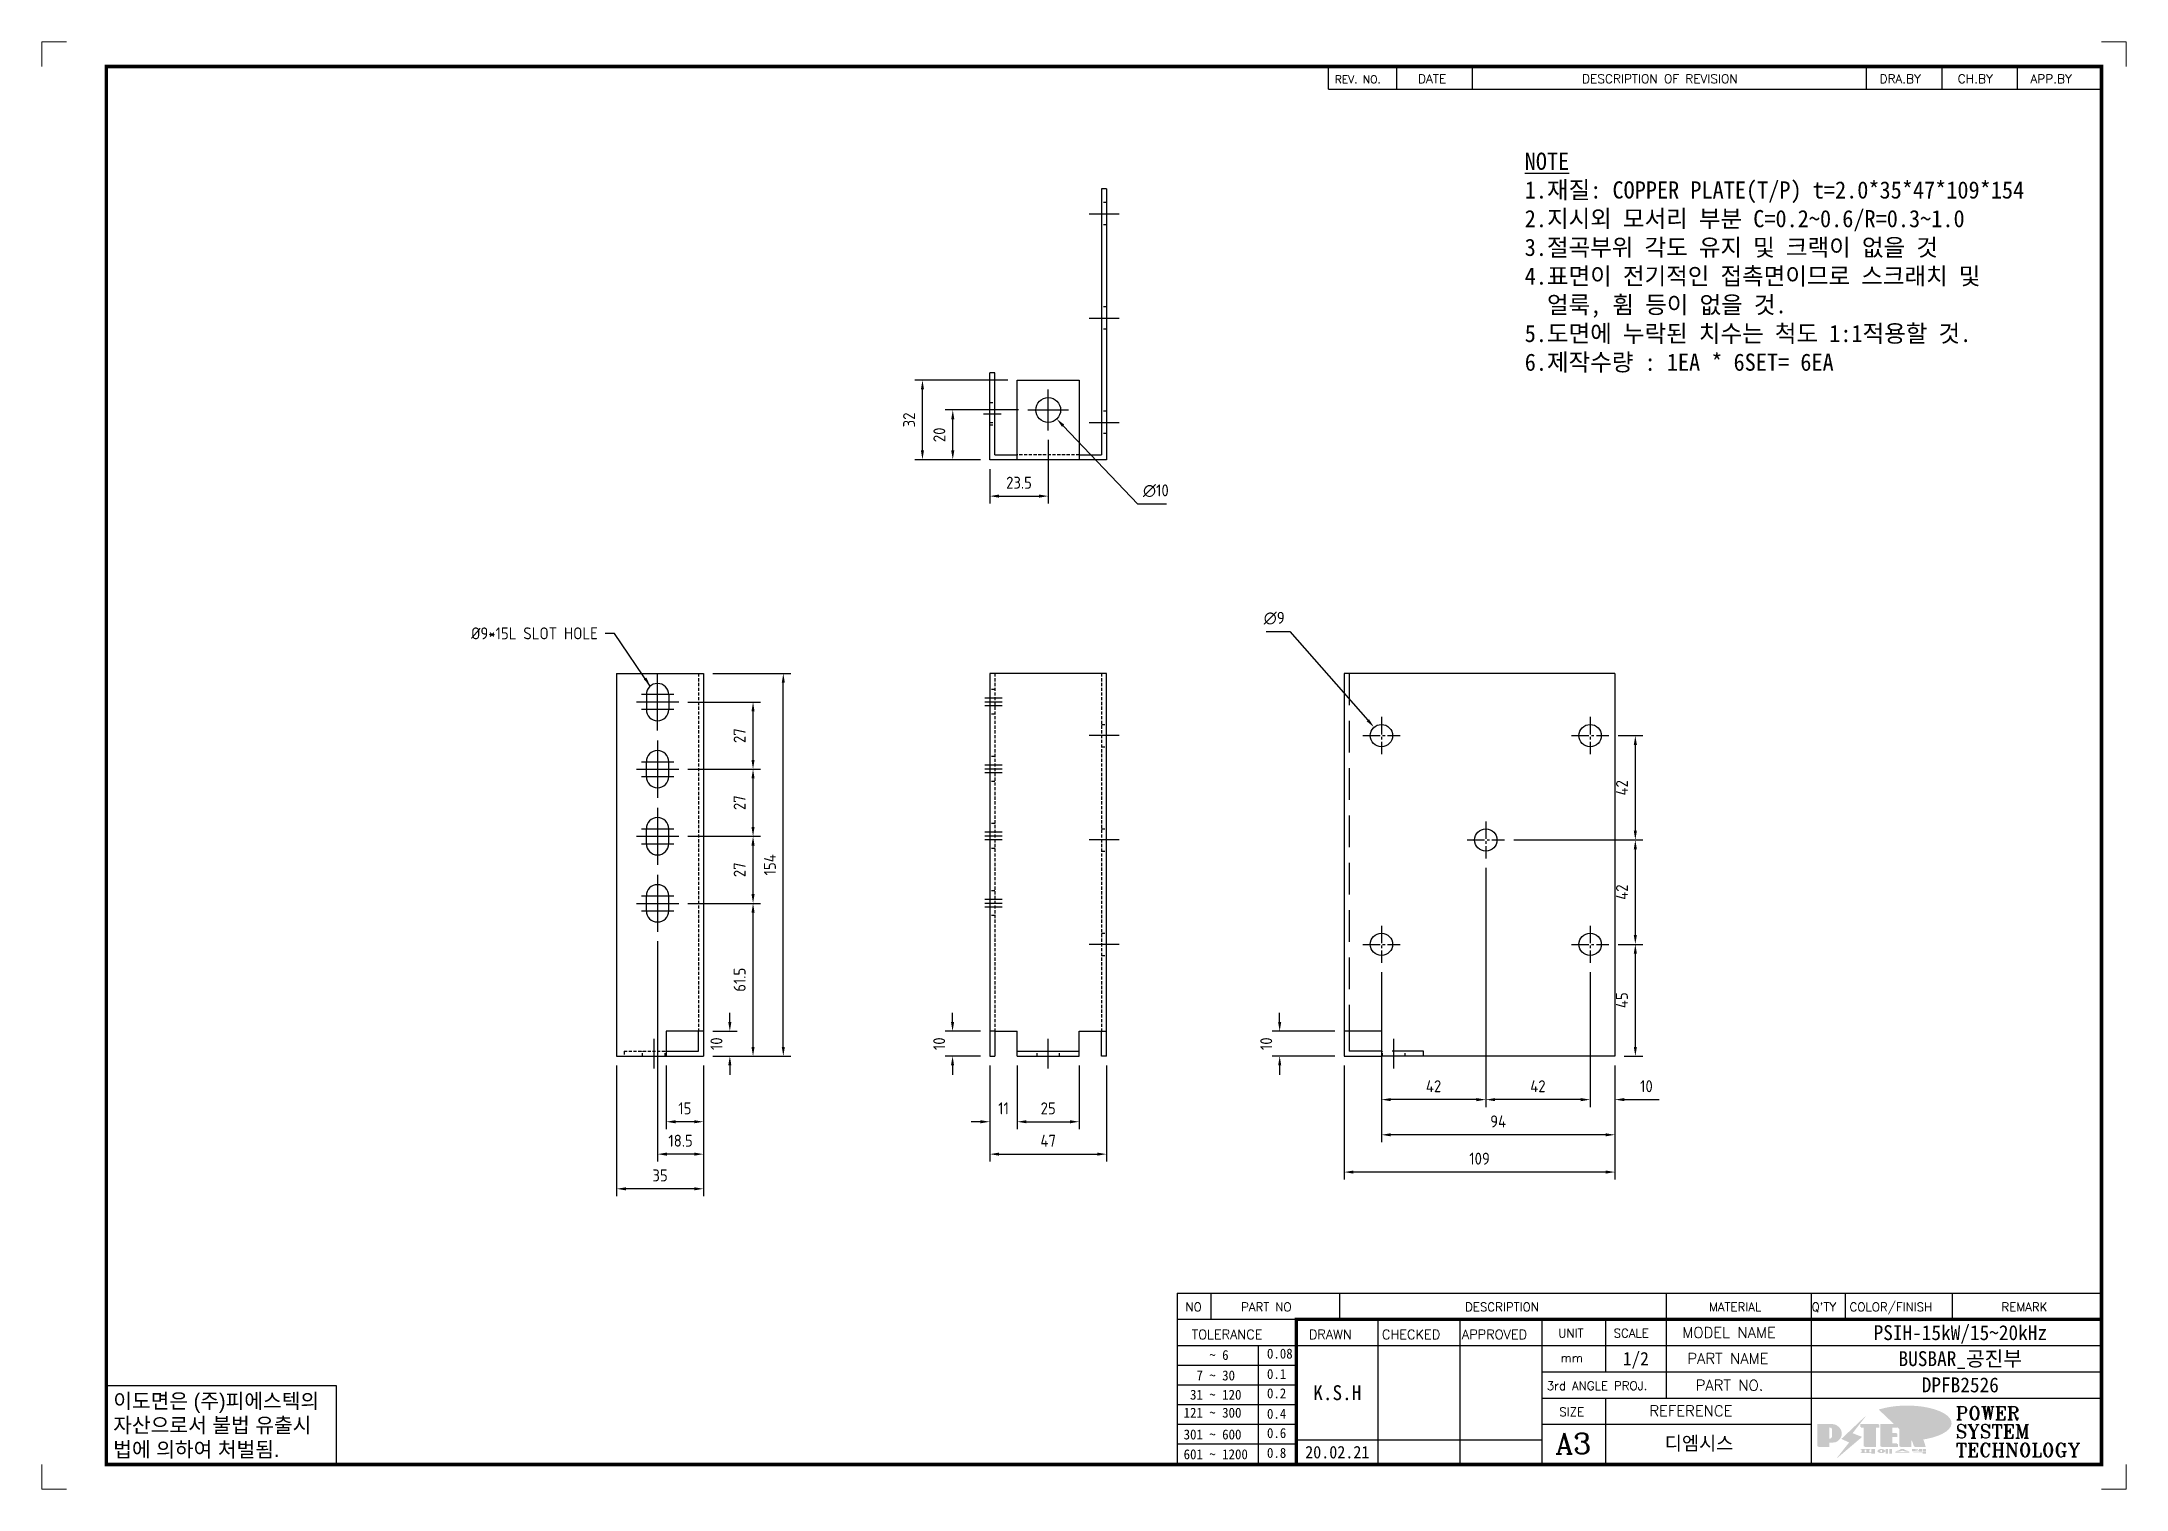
# Model space of a CAD drawing. Header units: millimetres. Extents: x 24815 to 37444, y -10619 to 6020.
# Drawn here: x 26673 to 27512, y -7723 to -7140 of the extents above; entities that cross this region are included whole.
import ezdxf
from ezdxf.enums import TextEntityAlignment as Align

# ---------------------------------------------------------------- set-up
doc = ezdxf.new("R2010")
doc.units = ezdxf.units.MM
for name, pattern in [('CENTER', [50.8, 31.75, -6.35, 6.35, -6.35]), ('CENTER1', [10, 7, -1, 1, -1]), ('HIDDEN', [9.525, 6.35, -3.175]), ('HIDDENX2', [19.05, 12.7, -6.35])]:
    doc.linetypes.add(name, pattern=pattern)
doc.layers.add('FORMAT-1', color=7, linetype='Continuous')
doc.layers.add('line', color=3, linetype='Continuous')
doc.styles.add('h1', font='')
doc.styles.add('HAN', font='')
doc.styles.add('RC', font='ROMANC.SHX')
doc.styles.add('ROMANT', font='romant')
doc.styles.get("Standard").update_dxf_attribs({"font": 'ISOCP.SHX', "bigfont": 'WHGTXT.SHX'})
doc.styles.get('h1').set_extended_font_data('New Gulim')
doc.styles.get('HAN').set_extended_font_data('GulimChe')
doc.dimstyles.new('PS-1.5', dxfattribs={"dimscale": 1.5, "dimtxt": 3.2, "dimasz": 2.5, "dimexe": 2, "dimexo": 2.5, "dimgap": 2, "dimtad": 1, "dimtoh": 1, "dimrnd": 0.05, "dimzin": 12, "dimdsep": 46, "dimtxsty": 'Standard', "dimcen": 0, "dimclrt": 2, "dimazin": 3, "dimtfac": 1, "dimtofl": 0, "dimtmove": 0, "dimatfit": 3, "dimfxl": 0.18, "dimtolj": 1, "dimtzin": 0, "dimarcsym": 0})

msp = doc.modelspace()

# ---------------------------------------------------------------- texts
at = {"color": 2, "insert": (27270.03915, -7184.75544), "char_height": 6.93, "width": 278.9893215, "attachment_point": 1, "style": 'HAN'}
msp.add_mtext('{\\LNOTE\\P}1.재질: COPPER PLATE(T/P) t=2.0*35*47*109*154\\P2.지시외 모서리 부분 C=0.2~0.6/R=0.3~1.0\\P3.절곡부위 각도 유지 및 크랙이 없을 것\\P4.표면이 전기적인 접촉면이므로 스크래치 및\\P  얼룩, 휨 등이 없을 것.\\P5.도면에 누락된 치수는 척도 1:1적용할 것.\\P{\\C1;6.제작수량 : 1EA * 6SET= 6EA}', dxfattribs=at)
at = {"color": 2, "insert": (26896.98778, -7375.83153), "char_height": 4.8, "attachment_point": 3}
msp.add_mtext('%%C9*15L SLOT HOLE', dxfattribs=at)

# ---------------------------------------------------------------- blocks, each defined once
blk = doc.blocks.new('t3')
for p, q in [((0, 15.88), (46.25, 15.88)), ((0, 15.88), (0, 0)), ((46.25, 15.88), (46.25, 0)), ((0, 0), (46.25, 0))]:
    blk.add_line(p, q)
at = {"color": 1, "style": 'h1'}
for s, p in [('이도면은 (주)피에스텍의', (1.4, 11.29)), ('자산으로서 불법 유출시', (1.4, 6.41)), ('법에 의하여 처벌됨.', (1.4, 1.52))]:
    blk.add_text(s, height=3, dxfattribs=at).set_placement(p)
blk = doc.blocks.new('new LOGO')
at = {"layer": 'line'}
h = blk.add_hatch(color=1, dxfattribs=at)
h.paths.add_polyline_path([(41.5, 16.4), (54.3, 16.4, 1), (54.3, 82.9), (0, 82.9), (0, -0.1), (41.5, -0.1)])
h.paths.add_polyline_path([(41.5, 27.9), (41.5, 71.9), (43.6, 71.9, -0.414214), (54.6, 60.9), (54.6, 38.9, -0.414214), (43.6, 27.9)], flags=16)
h.paths.add_polyline_path([(214.7, 71.9), (227.5, 71.9), (227.5, 82.9), (159.7, 82.9), (159.7, 71.9), (172.5, 71.9), (172.5, -0.1), (214.7, -0.1)])
h.paths.add_polyline_path([(276, 37.4), (294.8, 37.4), (294.8, 49.1), (276, 49.1), (276, 71.9), (294.8, 71.9), (294.8, 82.9), (234.5, 82.9), (234.5, -0.1), (297, -0.1), (297, 10.9), (276, 10.9)])
h.paths.add_polyline_path([(347.2, 35.2), (359.7, -0.1), (400.5, -0.1), (379.6, 66.8), (399.7, 82.9), (380.6, 82.9), (347.2, 61.6), (347.2, 82.9), (305.5, 82.9), (305.5, -0.1), (347.2, -0.1)])
h = blk.add_hatch(color=250, dxfattribs=at)
h.paths.add_polyline_path([(44.5, 69.4), (46.6, 69.4, -0.129793), (52, 68, 0.221832), (43.6, 71.9), (41.5, 71.9), (41.5, 27.9), (43.6, 27.9, 0.02048), (44.5, 28)], flags=17)
h.paths.add_polyline_path([(44.5, 13.9), (57.3, 13.9, 0.72362), (77.1, 73.9, -0.679777), (54.3, 16.4), (41.5, 16.4), (41.5, -0.1), (3, -0.1), (3, -2.6), (44.5, -2.6)])
h.paths.add_polyline_path([(117.9, 14.2), (71.5, -44.4), (77.1, -39.6), (120.8, 15.6), (92, 28.9), (173.3, 106), (177.5, 111.4), (89.1, 27.6)])
h.paths.add_polyline_path([(162.7, 71.9), (162.7, 69.4), (172.5, 69.4), (172.5, 71.9)], flags=17)
h.paths.add_polyline_path([(217.7, 69.4), (230.5, 69.4), (230.5, 80.4), (227.5, 80.4), (227.5, 71.9), (214.7, 71.9), (214.7, -0.1), (175.5, -0.1), (175.5, -2.6), (217.7, -2.6)])
h.paths.add_polyline_path([(297.8, 46.6), (294.8, 46.6), (294.8, 37.4), (276, 37.4), (276, 10.9), (279, 10.9), (279, 34.9), (297.8, 34.9)])
h.paths.add_polyline_path([(300, 8.4), (297, 8.4), (297, -0.1), (237.5, -0.1), (237.5, -2.6), (300, -2.6)])
h.paths.add_polyline_path([(297.8, 80.4), (294.8, 80.4), (294.8, 71.9), (276, 71.9), (276, 49.1), (279, 49.1), (279, 69.4), (297.8, 69.4)])
h.paths.add_polyline_path([(350.2, 80.4), (347.2, 80.4), (347.2, 61.6), (350.2, 63.5)])
h.paths.add_polyline_path([(350.2, 26.7), (347.2, 35.2), (347.2, -0.1), (308.5, -0.1), (308.5, -2.6), (350.2, -2.6)])
h.paths.add_polyline_path([(402.7, 80.4), (396.5, 80.4), (379.6, 66.8), (400.5, -0.1), (361.8, -0.1), (362.7, -2.6), (403.5, -2.6), (382.6, 64.3)])
blk.add_hatch(color=5, dxfattribs=at).paths.add_polyline_path([(166.3, 35), (131, 49), (180.4, 112.7), (92, 28.9), (120.8, 15.6), (74.4, -43)])
h = blk.add_hatch(color=253, dxfattribs=at)
edge = h.paths.add_edge_path()
edge.add_ellipse((333.9, 86.4), major_axis=(-165.9, 0), ratio=0.39426, start_angle=111.51268, end_angle=334.46902)
edge.add_ellipse((314.1, 81.2), major_axis=(-153.7, 0), ratio=0.40699, start_angle=121.30662, end_angle=327.74369, ccw=False)
edge.add_line((394, 27.8), (394.7, 25.6))
h = blk.add_hatch(color=250, dxfattribs=at)
edge = h.paths.add_edge_path()
edge.add_ellipse((237.8, -17.6), major_axis=(-14.3, 0), ratio=0.526336, start_angle=192.2456, end_angle=269.07481)
edge.add_line((238.1, -10.1), (237.6, -10.1))
edge.add_ellipse((237.8, -17.6), major_axis=(-14.3, 0), ratio=0.526336, start_angle=270.92519, end_angle=449.07481)
edge.add_line((237.6, -25.1), (238.1, -25.1))
edge.add_ellipse((237.8, -17.6), major_axis=(-14.3, 0), ratio=0.526336, start_angle=450.92519, end_angle=527.7544)
edge.add_line((251.7, -19.2), (254.1, -19.2))
edge.add_line((254.1, -19.2), (254.1, -27.1))
edge.add_line((254.1, -27.1), (263.1, -27.1))
edge.add_line((263.1, -27.1), (263.1, -10.1))
edge.add_line((263.1, -10.1), (254.1, -10.1))
edge.add_line((254.1, -10.1), (254.1, -16))
edge.add_line((254.1, -16), (251.7, -16))
h.paths.add_polyline_path([(241, -16.4), (241, -18.7, -1), (234.4, -18.7), (234.4, -16.4, -1)], flags=16)
h.paths.add_polyline_path([(278.2, -10.1), (268.1, -10.1), (268.1, -27.1), (278.2, -27.1)])
h.paths.add_polyline_path([(310.3, -10.1), (310.3, -11.1, -0.157169), (289.3, -17.5), (294, -19.9, 0.128407), (316.3, -15.9, 0.128407), (338.6, -19.9), (343.3, -17.5, -0.157169), (322.2, -11.1), (322.2, -10.1)])
h.paths.add_polyline_path([(342.1, -25.1), (342.1, -22.3), (290.4, -22.3), (290.4, -25.1)])
h.paths.add_polyline_path([(352, -10.1), (352, -16.2, 0.414214), (354, -18.2), (378.7, -18.2), (378.7, -19.6), (390.2, -19.6), (390.2, -10.1), (378.7, -10.1), (378.7, -13.6), (374.7, -13.6), (374.7, -15.1), (378.7, -15.1), (378.7, -16.2), (364.7, -16.2), (364.7, -15.1), (371.2, -15.1), (371.2, -13.6), (364.7, -13.6), (364.7, -12.6), (374.7, -12.6), (374.7, -10.1)])
h.paths.add_polyline_path([(393.8, -10.1), (393.8, -19.6), (405, -19.6), (405, -10.1)])
h.paths.add_polyline_path([(405, -27.1), (405, -20.9), (356.8, -20.9), (356.8, -23), (391.8, -23), (391.8, -27.1)])
h.paths.add_polyline_path([(200.4, -10.1), (200.4, -22.3), (193.2, -22.3), (193.2, -12.6), (196.6, -12.6), (196.6, -10.1), (161, -10.1), (161, -12.6), (164.5, -12.6), (164.5, -22.3), (161, -22.3), (161, -25.1), (200.4, -25.1), (200.4, -27.1), (213.9, -27.1), (213.9, -10.1)])
h.paths.add_polyline_path([(182, -12.6), (175.6, -12.6), (175.6, -22.3), (182, -22.3)], flags=17)
blk = doc.blocks.new('format-3')
at = {"color": 3, "lineweight": 9}
for p, q in [((0, 286.3), (0, 291.3)), ((5, 291.3), (0, 291.3)), ((414.5, 291.3), (419.5, 291.3)), ((419.5, 286.3), (419.5, 291.3)), ((0, 5), (0, 0)), ((419.5, 5), (419.5, 0)), ((5, 0), (0, 0)), ((414.5, 0), (419.5, 0))]:
    blk.add_line(p, q, dxfattribs=at)
at = {"color": 180}
for p, q in [((258.97, 281.75), (258.97, 286.3)), ((272.71, 281.75), (272.71, 286.3)), ((287.94, 281.75), (287.94, 286.3)), ((367.22, 281.75), (367.22, 286.3)), ((382.45, 281.75), (382.45, 286.3)), ((397.61, 281.75), (397.61, 286.3)), ((258.97, 281.75), (414.5, 281.75)), ((228.5, 39.49), (228.5, 5)), ((228.5, 39.49), (414.5, 39.49)), ((235.29, 39.49), (235.29, 34.21)), ((261.24, 34.21), (261.24, 39.49)), ((326.9, 39.49), (326.9, 34.21)), ((356.11, 39.49), (356.11, 34.21)), ((362.93, 39.49), (362.93, 34.21)), ((384.48, 39.49), (384.48, 34.21)), ((228.5, 34.21), (252.48, 34.21)), ((268.96, 5), (268.96, 34.21)), ((285.45, 5), (285.45, 34.21)), ((301.94, 5), (301.94, 34.21)), ((314.72, 34.21), (314.72, 23.65)), ((326.9, 34.21), (326.9, 18.37)), ((356.11, 34.21), (356.11, 5)), ((228.5, 28.93), (252.48, 28.93)), ((244.89, 5.23), (244.89, 28.93)), ((252.48, 28.93), (414.5, 28.93)), ((228.5, 24.98), (252.48, 24.98)), ((228.5, 21.03), (252.48, 21.03)), ((301.94, 23.65), (414.5, 23.65)), ((228.5, 17.08), (252.48, 17.08)), ((301.94, 18.37), (414.5, 18.37)), ((314.72, 18.37), (314.72, 5)), ((228.5, 13.13), (252.48, 13.13)), ((301.94, 13.09), (356.11, 13.09)), ((228.5, 9.18), (252.48, 9.18)), ((252.48, 9.95), (301.94, 9.95))]:
    blk.add_line(p, q, dxfattribs=at)
at = {"const_width": 0.7}
blk.add_lwpolyline([(252.48, 5), (252.48, 34.21), (414.5, 34.21)], dxfattribs=at)
at = {"layer": 'FORMAT-1', "const_width": 0.7}
blk.add_lwpolyline([(13, 5), (13, 286.3), (414.5, 286.3), (414.5, 5)], close=True, dxfattribs=at)
blk.add_blockref('t3', (13, 5))
at = {"xscale": 0.05400000000000027, "yscale": 0.05400000000000027, "zscale": 0.05400000000000027}
blk.add_blockref('new LOGO', (357.35, 8.65), dxfattribs=at)
at = {"color": 2}
for s, height, style, p in [('REV. NO.', 1.56, 'RC', (260.23, 282.95)), ('DATE', 1.788, 'RC', (276.95, 282.94)), ('DESCRIPTION OF REVISION', 1.7875, 'RC', (309.98, 282.94)), ('DRA.BY', 1.788, 'RC', (369.83, 282.94)), ('CH.BY', 1.788, 'RC', (385.59, 282.94)), ('APP.BY', 1.788, 'RC', (400.18, 282.94)), ('COLOR/FINISH', 1.7424, 'RC', (363.8, 35.83)), ('NO', 1.742, 'RC', (230.16, 35.83)), ('PART NO', 1.742, 'RC', (241.36, 35.83)), ('DESCRIPTION', 1.7424, 'RC', (286.43, 35.83)), ('MATERIAL', 1.742, 'RC', (335.52, 35.83)), ("Q'TY", 1.742, 'RC', (356.17, 35.83)), ('REMARK', 1.742, 'RC', (394.37, 35.83)), (' TOLERANCE', 1.9, 'RC', (230.11, 30.22)), ('DRAWN', 1.9, 'RC', (255, 30.22)), ('CHECKED', 1.9, 'RC', (269.71, 30.22)), ('APPROVED', 1.9, 'RC', (285.8, 30.22)), ('UNIT', 1.742, 'RC', (305.19, 30.55)), ('SCALE', 1.742, 'RC', (316.32, 30.55)), ('MODEL NAME', 2.178, 'RC', (330.12, 30.46)), ('    ~ 6', 2, 'HAN', (229.8, 26.03)), ('0.08', 2, 'HAN', (246.57, 26.31)), ('mm', 1.742, 'RC', (305.67, 25.56)), ('PART NAME', 2.178, 'RC', (331.17, 25.24)), ('  7 ~ 30', 2, 'HAN', (229.8, 21.91)), ('0.1', 2, 'HAN', (246.57, 22.2)), ('3rd ANGLE PROJ.', 1.7424, 'RC', (302.87, 19.97)), ('PART NO.', 2.178, 'RC', (332.84, 19.85)), (' 31 ~ 120', 2, 'HAN', (229.8, 18.04)), ('0.2', 2, 'HAN', (246.57, 18.32)), ('REFERENCE', 2.178, 'RC', (323.52, 14.69)), ('121 ~ 300', 2, 'HAN', (229.8, 14.42)), ('0.4', 2, 'HAN', (246.57, 14.2)), ('SIZE', 1.742, 'RC', (305.39, 14.71)), ('301 ~ 600', 2, 'HAN', (229.8, 10.04)), ('0.6', 2, 'HAN', (246.57, 10.32)), ('601 ~ 1200', 2, 'HAN', (229.8, 6.05)), ('0.8', 2, 'HAN', (246.57, 6.33))]:
    blk.add_text(s, height=height, dxfattribs=dict(at, style=style)).set_placement(p)
at = {"style": 'ROMANT'}
for s, p in [('POWER', (385.15, 13.96)), ('SYSTEM', (385.15, 10.31)), ('TECHNOLOGY', (385.15, 6.56))]:
    blk.add_text(s, height=2.7, dxfattribs=at).set_placement(p)
at = {"color": 2, "lineweight": 25, "style": 'RC'}
blk.add_text('A3', height=4.182, dxfattribs=at).set_placement((304.61, 7.14))
at = {"style": 'HAN'}
for tag, height, p in [('MODEL-NAME', 3, (386.1, 31.53)), ('SCALE', 2.7, (320.81, 26.29)), ('PART-NAME', 3, (386.1, 26.29)), ('CH-BY', 3, (277.21, 19.44)), ('PART-NO', 3, (386.1, 21.01)), ('DRA-BY', 3, (260.72, 19.44)), ('APP-BY', 3, (293.7, 19.44)), ('DRA-DATE', 2.5, (260.72, 7.47)), ('CH-DATE', 2.5, (277.21, 7.47)), ('APP-DATE', 2.5, (293.7, 7.47)), ('관련업체', 3, (333.52, 9.26))]:
    blk.add_attdef(tag, text='', height=height, dxfattribs=at).set_placement(p, align=Align.MIDDLE_CENTER)
blk = doc.blocks.new('*D1289')
at = {"color": 0, "lineweight": -2, "transparency": 16777216}
for p, q in [((26933.28, -7486.89), (26962.46, -7486.89)), ((26959.46, -7544.64), (26959.46, -7490.64)), ((26943.28, -7548.39), (26962.46, -7548.39))]:
    blk.add_line(p, q, dxfattribs=at)
at = {"color": 0, "transparency": 16777216}
for points in [[(26958.83, -7490.64), (26960.08, -7490.64), (26959.46, -7486.89)], [(26958.83, -7544.64), (26960.08, -7544.64), (26959.46, -7548.39)]]:
    blk.add_solid(points, dxfattribs=at)
at = {"layer": 'Defpoints', "color": 0, "transparency": 16777216}
for p in [(26929.53, -7486.89), (26959.46, -7486.89), (26939.53, -7548.39)]:
    blk.add_point(p, dxfattribs=at)
at = {"color": 2, "transparency": 16777216, "insert": (26954.06, -7517.64), "char_height": 4.8, "attachment_point": 5, "rotation": 90}
blk.add_mtext('\\A1;61.5', dxfattribs=at)
blk = doc.blocks.new('*D1284')
at = {"color": 0, "lineweight": -2, "transparency": 16777216}
for p, q in [((26933.28, -7459.89), (26962.46, -7459.89)), ((26959.46, -7483.14), (26959.46, -7463.64)), ((26933.28, -7486.89), (26962.46, -7486.89))]:
    blk.add_line(p, q, dxfattribs=at)
at = {"color": 0, "transparency": 16777216}
for points in [[(26958.83, -7463.64), (26960.08, -7463.64), (26959.46, -7459.89)], [(26958.83, -7483.14), (26960.08, -7483.14), (26959.46, -7486.89)]]:
    blk.add_solid(points, dxfattribs=at)
at = {"layer": 'Defpoints', "color": 0, "transparency": 16777216}
for p in [(26929.53, -7459.89), (26959.46, -7459.89), (26929.53, -7486.89)]:
    blk.add_point(p, dxfattribs=at)
at = {"color": 2, "transparency": 16777216, "insert": (26954.06, -7473.39), "char_height": 4.8, "attachment_point": 5, "rotation": 90}
blk.add_mtext('\\A1;27', dxfattribs=at)
blk = doc.blocks.new('*D1285')
at = {"color": 0, "lineweight": -2, "transparency": 16777216}
for p, q in [((26933.28, -7432.89), (26962.46, -7432.89)), ((26959.46, -7456.14), (26959.46, -7436.64)), ((26933.28, -7459.89), (26962.46, -7459.89))]:
    blk.add_line(p, q, dxfattribs=at)
at = {"color": 0, "transparency": 16777216}
for points in [[(26958.83, -7436.64), (26960.08, -7436.64), (26959.46, -7432.89)], [(26958.83, -7456.14), (26960.08, -7456.14), (26959.46, -7459.89)]]:
    blk.add_solid(points, dxfattribs=at)
at = {"layer": 'Defpoints', "color": 0, "transparency": 16777216}
for p in [(26929.53, -7432.89), (26959.46, -7432.89), (26929.53, -7459.89, 0)]:
    blk.add_point(p, dxfattribs=at)
at = {"color": 2, "transparency": 16777216, "insert": (26954.06, -7446.39), "char_height": 4.8, "attachment_point": 5, "rotation": 90}
blk.add_mtext('\\A1;27', dxfattribs=at)
blk = doc.blocks.new('*D1286')
at = {"color": 0, "lineweight": -2, "transparency": 16777216}
for p, q in [((26933.28, -7405.89), (26962.46, -7405.89)), ((26959.46, -7429.14), (26959.46, -7409.64)), ((26933.28, -7432.89), (26962.46, -7432.89))]:
    blk.add_line(p, q, dxfattribs=at)
at = {"color": 0, "transparency": 16777216}
for points in [[(26958.83, -7409.64), (26960.08, -7409.64), (26959.46, -7405.89)], [(26958.83, -7429.14), (26960.08, -7429.14), (26959.46, -7432.89)]]:
    blk.add_solid(points, dxfattribs=at)
at = {"layer": 'Defpoints', "color": 0, "transparency": 16777216}
for p in [(26929.53, -7405.89, 0), (26959.46, -7405.89), (26929.53, -7432.89)]:
    blk.add_point(p, dxfattribs=at)
at = {"color": 2, "transparency": 16777216, "insert": (26954.06, -7419.39), "char_height": 4.8, "attachment_point": 5, "rotation": 90}
blk.add_mtext('\\A1;27', dxfattribs=at)
blk = doc.blocks.new('*D1287')
at = {"color": 0, "lineweight": -2, "transparency": 16777216}
for p, q in [((26943.28, -7394.39), (26974.64, -7394.39)), ((26971.64, -7544.64), (26971.64, -7398.14)), ((26943.28, -7548.39), (26974.64, -7548.39))]:
    blk.add_line(p, q, dxfattribs=at)
at = {"color": 0, "transparency": 16777216}
for points in [[(26971.01, -7398.14), (26972.26, -7398.14), (26971.64, -7394.39)], [(26971.01, -7544.64), (26972.26, -7544.64), (26971.64, -7548.39)]]:
    blk.add_solid(points, dxfattribs=at)
at = {"layer": 'Defpoints', "color": 0, "transparency": 16777216}
for p in [(26939.53, -7394.39, 0), (26971.64, -7394.39), (26939.53, -7548.39, 0)]:
    blk.add_point(p, dxfattribs=at)
at = {"color": 2, "transparency": 16777216, "insert": (26966.24, -7471.39), "char_height": 4.8, "attachment_point": 5, "rotation": 90}
blk.add_mtext('\\A1;154', dxfattribs=at)
blk = doc.blocks.new('*D1288')
at = {"color": 0, "lineweight": -2, "transparency": 16777216}
for p, q in [((26921.03, -7502.14), (26921.03, -7590.82)), ((26939.53, -7552.14), (26939.53, -7590.82)), ((26935.78, -7587.82), (26924.78, -7587.82))]:
    blk.add_line(p, q, dxfattribs=at)
at = {"color": 0, "transparency": 16777216}
for points in [[(26924.78, -7587.2), (26924.78, -7588.45), (26921.03, -7587.82)], [(26935.78, -7587.2), (26935.78, -7588.45), (26939.53, -7587.82)]]:
    blk.add_solid(points, dxfattribs=at)
at = {"layer": 'Defpoints', "color": 0, "transparency": 16777216}
for p in [(26921.03, -7498.39), (26939.53, -7548.39), (26921.03, -7587.82)]:
    blk.add_point(p, dxfattribs=at)
at = {"color": 2, "transparency": 16777216, "insert": (26930.28, -7582.42), "char_height": 4.8, "attachment_point": 5}
blk.add_mtext('\\A1;18.5', dxfattribs=at)
blk = doc.blocks.new('*D1279')
at = {"color": 0, "lineweight": -2, "transparency": 16777216}
for p, q in [((26924.53, -7552.14), (26924.53, -7577.79)), ((26939.53, -7552.14), (26939.53, -7577.79)), ((26935.78, -7574.79), (26928.28, -7574.79))]:
    blk.add_line(p, q, dxfattribs=at)
at = {"color": 0, "transparency": 16777216}
for points in [[(26928.28, -7574.17), (26928.28, -7575.42), (26924.53, -7574.79)], [(26935.78, -7574.17), (26935.78, -7575.42), (26939.53, -7574.79)]]:
    blk.add_solid(points, dxfattribs=at)
at = {"layer": 'Defpoints', "color": 0, "transparency": 16777216}
for p in [(26924.53, -7548.39), (26939.53, -7548.39), (26924.53, -7574.79)]:
    blk.add_point(p, dxfattribs=at)
at = {"color": 2, "transparency": 16777216, "insert": (26932.03, -7569.39), "char_height": 4.8, "attachment_point": 5}
blk.add_mtext('\\A1;15', dxfattribs=at)
blk = doc.blocks.new('*D1280')
at = {"color": 0, "lineweight": -2, "transparency": 16777216}
for p, q in [((26904.53, -7552.14), (26904.53, -7604.78)), ((26939.53, -7552.14), (26939.53, -7604.78)), ((26935.78, -7601.78), (26908.28, -7601.78))]:
    blk.add_line(p, q, dxfattribs=at)
at = {"color": 0, "transparency": 16777216}
for points in [[(26908.28, -7601.16), (26908.28, -7602.41), (26904.53, -7601.78)], [(26935.78, -7601.16), (26935.78, -7602.41), (26939.53, -7601.78)]]:
    blk.add_solid(points, dxfattribs=at)
at = {"layer": 'Defpoints', "color": 0, "transparency": 16777216}
for p in [(26904.53, -7548.39), (26939.53, -7548.39), (26904.53, -7601.78)]:
    blk.add_point(p, dxfattribs=at)
at = {"color": 2, "transparency": 16777216, "insert": (26922.03, -7596.38), "char_height": 4.8, "attachment_point": 5}
blk.add_mtext('\\A1;35', dxfattribs=at)
blk = doc.blocks.new('*D1281')
at = {"color": 0, "lineweight": -2, "transparency": 16777216}
for p, q in [((26950.12, -7534.64), (26950.12, -7530.89)), ((26943.28, -7538.39), (26953.12, -7538.39)), ((26943.28, -7548.39), (26953.12, -7548.39)), ((26950.12, -7552.14), (26950.12, -7555.89))]:
    blk.add_line(p, q, dxfattribs=at)
at = {"color": 0, "transparency": 16777216}
for points in [[(26949.49, -7534.64), (26950.74, -7534.64), (26950.12, -7538.39)], [(26949.49, -7552.14), (26950.74, -7552.14), (26950.12, -7548.39)]]:
    blk.add_solid(points, dxfattribs=at)
at = {"layer": 'Defpoints', "color": 0, "transparency": 16777216}
for p in [(26939.53, -7538.39), (26950.12, -7538.39), (26939.53, -7548.39)]:
    blk.add_point(p, dxfattribs=at)
at = {"color": 2, "transparency": 16777216, "insert": (26944.72, -7543.39), "char_height": 4.8, "attachment_point": 5, "rotation": 90}
blk.add_mtext('\\A1;10', dxfattribs=at)
blk = doc.blocks.new('*D1302')
at = {"color": 0, "lineweight": -2, "transparency": 16777216}
for p, q in [((27054.75, -7552.14), (27054.75, -7577.79)), ((27065.75, -7552.14), (27065.75, -7577.79)), ((27051, -7574.79), (27047.25, -7574.79)), ((27069.5, -7574.79), (27073.25, -7574.79))]:
    blk.add_line(p, q, dxfattribs=at)
at = {"color": 0, "transparency": 16777216}
for points in [[(27051, -7574.17), (27051, -7575.42), (27054.75, -7574.79)], [(27069.5, -7574.17), (27069.5, -7575.42), (27065.75, -7574.79)]]:
    blk.add_solid(points, dxfattribs=at)
at = {"layer": 'Defpoints', "color": 0, "transparency": 16777216}
for p in [(27054.75, -7548.39), (27065.75, -7548.39), (27065.75, -7574.79)]:
    blk.add_point(p, dxfattribs=at)
at = {"color": 2, "transparency": 16777216, "insert": (27060.25, -7569.39), "char_height": 4.8, "attachment_point": 5}
blk.add_mtext('\\A1;11', dxfattribs=at)
blk = doc.blocks.new('*D1303')
at = {"color": 0, "lineweight": -2, "transparency": 16777216}
for p, q in [((27065.75, -7552.14), (27065.75, -7577.79)), ((27090.75, -7552.14), (27090.75, -7577.79)), ((27069.5, -7574.79), (27087, -7574.79))]:
    blk.add_line(p, q, dxfattribs=at)
at = {"color": 0, "transparency": 16777216}
for points in [[(27069.5, -7574.17), (27069.5, -7575.42), (27065.75, -7574.79)], [(27087, -7574.17), (27087, -7575.42), (27090.75, -7574.79)]]:
    blk.add_solid(points, dxfattribs=at)
at = {"layer": 'Defpoints', "color": 0, "transparency": 16777216}
for p in [(27065.75, -7548.39), (27090.75, -7548.39), (27090.75, -7574.79)]:
    blk.add_point(p, dxfattribs=at)
at = {"color": 2, "transparency": 16777216, "insert": (27078.25, -7569.39), "char_height": 4.8, "attachment_point": 5}
blk.add_mtext('\\A1;25', dxfattribs=at)
blk = doc.blocks.new('*D1304')
at = {"color": 0, "lineweight": -2, "transparency": 16777216}
for p, q in [((27054.75, -7552.14), (27054.75, -7590.82)), ((27101.75, -7552.14), (27101.75, -7590.82)), ((27058.5, -7587.82), (27098, -7587.82))]:
    blk.add_line(p, q, dxfattribs=at)
at = {"color": 0, "transparency": 16777216}
for points in [[(27058.5, -7587.2), (27058.5, -7588.45), (27054.75, -7587.82)], [(27098, -7587.2), (27098, -7588.45), (27101.75, -7587.82)]]:
    blk.add_solid(points, dxfattribs=at)
at = {"layer": 'Defpoints', "color": 0, "transparency": 16777216}
for p in [(27054.75, -7548.39), (27101.75, -7548.39), (27101.75, -7587.82)]:
    blk.add_point(p, dxfattribs=at)
at = {"color": 2, "transparency": 16777216, "insert": (27078.25, -7582.42), "char_height": 4.8, "attachment_point": 5}
blk.add_mtext('\\A1;47', dxfattribs=at)
blk = doc.blocks.new('*D1283')
at = {"color": 0, "lineweight": -2, "transparency": 16777216}
for p, q in [((27039.76, -7534.64), (27039.76, -7530.89)), ((27051, -7538.39), (27036.76, -7538.39)), ((27051, -7548.39), (27036.76, -7548.39)), ((27039.76, -7552.14), (27039.76, -7555.89))]:
    blk.add_line(p, q, dxfattribs=at)
at = {"color": 0, "transparency": 16777216}
for points in [[(27039.13, -7534.64), (27040.38, -7534.64), (27039.76, -7538.39)], [(27039.13, -7552.14), (27040.38, -7552.14), (27039.76, -7548.39)]]:
    blk.add_solid(points, dxfattribs=at)
at = {"layer": 'Defpoints', "color": 0, "transparency": 16777216}
for p in [(27039.76, -7538.39), (27054.75, -7538.39), (27054.75, -7548.39)]:
    blk.add_point(p, dxfattribs=at)
at = {"color": 2, "transparency": 16777216, "insert": (27034.36, -7543.39), "char_height": 4.8, "attachment_point": 5, "rotation": 90}
blk.add_mtext('\\A1;10', dxfattribs=at)
blk = doc.blocks.new('*D1305')
at = {"color": 0, "lineweight": -2, "transparency": 16777216}
for p, q in [((27307.61, -7503.39), (27317.56, -7503.39)), ((27314.56, -7544.64), (27314.56, -7507.14)), ((27310.11, -7548.39), (27317.56, -7548.39))]:
    blk.add_line(p, q, dxfattribs=at)
at = {"color": 0, "transparency": 16777216}
for points in [[(27313.94, -7507.14), (27315.19, -7507.14), (27314.56, -7503.39)], [(27313.94, -7544.64), (27315.19, -7544.64), (27314.56, -7548.39)]]:
    blk.add_solid(points, dxfattribs=at)
at = {"layer": 'Defpoints', "color": 0, "transparency": 16777216}
for p in [(27303.86, -7503.39), (27314.56, -7503.39), (27306.36, -7548.39, 0)]:
    blk.add_point(p, dxfattribs=at)
at = {"color": 2, "transparency": 16777216, "insert": (27309.16, -7525.89), "char_height": 4.8, "attachment_point": 5, "rotation": 90}
blk.add_mtext('\\A1;45', dxfattribs=at)
blk = doc.blocks.new('*D1290')
at = {"color": 0, "lineweight": -2, "transparency": 16777216}
for p, q in [((27265.61, -7461.39), (27317.56, -7461.39)), ((27314.56, -7499.64), (27314.56, -7465.14)), ((27307.61, -7503.39), (27317.56, -7503.39))]:
    blk.add_line(p, q, dxfattribs=at)
at = {"color": 0, "transparency": 16777216}
for points in [[(27313.94, -7465.14), (27315.19, -7465.14), (27314.56, -7461.39)], [(27313.94, -7499.64), (27315.19, -7499.64), (27314.56, -7503.39)]]:
    blk.add_solid(points, dxfattribs=at)
at = {"layer": 'Defpoints', "color": 0, "transparency": 16777216}
for p in [(27261.86, -7461.39), (27314.56, -7461.39), (27303.86, -7503.39)]:
    blk.add_point(p, dxfattribs=at)
at = {"color": 2, "transparency": 16777216, "insert": (27309.16, -7482.39), "char_height": 4.8, "attachment_point": 5, "rotation": 90}
blk.add_mtext('\\A1;42', dxfattribs=at)
blk = doc.blocks.new('*D1291')
at = {"color": 0, "lineweight": -2, "transparency": 16777216}
for p, q in [((27307.61, -7419.39), (27317.56, -7419.39)), ((27314.56, -7457.64), (27314.56, -7423.14)), ((27265.61, -7461.39), (27317.56, -7461.39))]:
    blk.add_line(p, q, dxfattribs=at)
at = {"color": 0, "transparency": 16777216}
for points in [[(27313.94, -7423.14), (27315.19, -7423.14), (27314.56, -7419.39)], [(27313.94, -7457.64), (27315.19, -7457.64), (27314.56, -7461.39)]]:
    blk.add_solid(points, dxfattribs=at)
at = {"layer": 'Defpoints', "color": 0, "transparency": 16777216}
for p in [(27303.86, -7419.39), (27314.56, -7419.39), (27261.86, -7461.39)]:
    blk.add_point(p, dxfattribs=at)
at = {"color": 2, "transparency": 16777216, "insert": (27309.16, -7440.39), "char_height": 4.8, "attachment_point": 5, "rotation": 90}
blk.add_mtext('\\A1;42', dxfattribs=at)
blk = doc.blocks.new('*D1292')
at = {"color": 0, "lineweight": -2, "transparency": 16777216}
for p, q in [((27296.36, -7514.64), (27296.36, -7568.89)), ((27306.36, -7552.14), (27306.36, -7568.89)), ((27292.61, -7565.89), (27288.86, -7565.89)), ((27310.11, -7565.89), (27324.19, -7565.89))]:
    blk.add_line(p, q, dxfattribs=at)
at = {"color": 0, "transparency": 16777216}
for points in [[(27292.61, -7565.26), (27292.61, -7566.51), (27296.36, -7565.89)], [(27310.11, -7565.26), (27310.11, -7566.51), (27306.36, -7565.89)]]:
    blk.add_solid(points, dxfattribs=at)
at = {"layer": 'Defpoints', "color": 0, "transparency": 16777216}
for p in [(27296.36, -7510.89), (27306.36, -7548.39, 0), (27296.36, -7565.89)]:
    blk.add_point(p, dxfattribs=at)
at = {"color": 2, "transparency": 16777216, "insert": (27319.02, -7560.49), "char_height": 4.8, "attachment_point": 5}
blk.add_mtext('\\A1;10', dxfattribs=at)
blk = doc.blocks.new('*D1293')
at = {"color": 0, "lineweight": -2, "transparency": 16777216}
for p, q in [((27254.36, -7472.64), (27254.36, -7568.89)), ((27296.36, -7514.64), (27296.36, -7568.89)), ((27292.61, -7565.89), (27258.11, -7565.89))]:
    blk.add_line(p, q, dxfattribs=at)
at = {"color": 0, "transparency": 16777216}
for points in [[(27258.11, -7565.26), (27258.11, -7566.51), (27254.36, -7565.89)], [(27292.61, -7565.26), (27292.61, -7566.51), (27296.36, -7565.89)]]:
    blk.add_solid(points, dxfattribs=at)
at = {"layer": 'Defpoints', "color": 0, "transparency": 16777216}
for p in [(27254.36, -7468.89), (27296.36, -7510.89), (27254.36, -7565.89)]:
    blk.add_point(p, dxfattribs=at)
at = {"color": 2, "transparency": 16777216, "insert": (27275.36, -7560.49), "char_height": 4.8, "attachment_point": 5}
blk.add_mtext('\\A1;42', dxfattribs=at)
blk = doc.blocks.new('*D1294')
at = {"color": 0, "lineweight": -2, "transparency": 16777216}
for p, q in [((27254.36, -7472.64), (27254.36, -7568.89)), ((27212.36, -7514.64), (27212.36, -7568.89)), ((27250.61, -7565.89), (27216.11, -7565.89))]:
    blk.add_line(p, q, dxfattribs=at)
at = {"color": 0, "transparency": 16777216}
for points in [[(27216.11, -7565.26), (27216.11, -7566.51), (27212.36, -7565.89)], [(27250.61, -7565.26), (27250.61, -7566.51), (27254.36, -7565.89)]]:
    blk.add_solid(points, dxfattribs=at)
at = {"layer": 'Defpoints', "color": 0, "transparency": 16777216}
for p in [(27254.36, -7468.89), (27212.36, -7510.89), (27212.36, -7565.89)]:
    blk.add_point(p, dxfattribs=at)
at = {"color": 2, "transparency": 16777216, "insert": (27233.36, -7560.49), "char_height": 4.8, "attachment_point": 5}
blk.add_mtext('\\A1;42', dxfattribs=at)
blk = doc.blocks.new('*D1295')
at = {"color": 0, "lineweight": -2, "transparency": 16777216}
for p, q in [((27212.36, -7552.14), (27212.36, -7583.04)), ((27306.36, -7552.14), (27306.36, -7583.04)), ((27302.61, -7580.04), (27216.11, -7580.04))]:
    blk.add_line(p, q, dxfattribs=at)
at = {"color": 0, "transparency": 16777216}
for points in [[(27216.11, -7579.42), (27216.11, -7580.67), (27212.36, -7580.04)], [(27302.61, -7579.42), (27302.61, -7580.67), (27306.36, -7580.04)]]:
    blk.add_solid(points, dxfattribs=at)
at = {"layer": 'Defpoints', "color": 0, "transparency": 16777216}
for p in [(27212.36, -7548.39), (27306.36, -7548.39, 0), (27212.36, -7580.04)]:
    blk.add_point(p, dxfattribs=at)
at = {"color": 2, "transparency": 16777216, "insert": (27259.36, -7574.64), "char_height": 4.8, "attachment_point": 5}
blk.add_mtext('\\A1;94', dxfattribs=at)
blk = doc.blocks.new('*D1296')
at = {"color": 0, "lineweight": -2, "transparency": 16777216}
for p, q in [((27197.36, -7552.14), (27197.36, -7598.04)), ((27306.36, -7552.14), (27306.36, -7598.04)), ((27302.61, -7595.04), (27201.11, -7595.04))]:
    blk.add_line(p, q, dxfattribs=at)
at = {"color": 0, "transparency": 16777216}
for points in [[(27201.11, -7594.42), (27201.11, -7595.67), (27197.36, -7595.04)], [(27302.61, -7594.42), (27302.61, -7595.67), (27306.36, -7595.04)]]:
    blk.add_solid(points, dxfattribs=at)
at = {"layer": 'Defpoints', "color": 0, "transparency": 16777216}
for p in [(27197.36, -7548.39, 0), (27306.36, -7548.39, 0), (27197.36, -7595.04)]:
    blk.add_point(p, dxfattribs=at)
at = {"color": 2, "transparency": 16777216, "insert": (27251.86, -7589.64), "char_height": 4.8, "attachment_point": 5}
blk.add_mtext('\\A1;109', dxfattribs=at)
blk = doc.blocks.new('*D1282')
at = {"color": 0, "lineweight": -2, "transparency": 16777216}
for p, q in [((27171.41, -7534.64), (27171.41, -7530.89)), ((27193.61, -7538.39), (27168.41, -7538.39)), ((27193.61, -7548.39), (27168.41, -7548.39)), ((27171.41, -7552.14), (27171.41, -7555.89))]:
    blk.add_line(p, q, dxfattribs=at)
at = {"color": 0, "transparency": 16777216}
for points in [[(27170.79, -7534.64), (27172.04, -7534.64), (27171.41, -7538.39)], [(27170.79, -7552.14), (27172.04, -7552.14), (27171.41, -7548.39)]]:
    blk.add_solid(points, dxfattribs=at)
at = {"layer": 'Defpoints', "color": 0, "transparency": 16777216}
for p in [(27171.41, -7538.39), (27197.36, -7538.39), (27197.36, -7548.39)]:
    blk.add_point(p, dxfattribs=at)
at = {"color": 2, "transparency": 16777216, "insert": (27166.01, -7543.39), "char_height": 4.8, "attachment_point": 5, "rotation": 90}
blk.add_mtext('\\A1;10', dxfattribs=at)
blk = doc.blocks.new('*D1297')
at = {"color": 0, "lineweight": -2, "transparency": 16777216}
for p, q in [((27165.91, -7377.54), (27175.5, -7377.54)), ((27175.5, -7377.54), (27206.91, -7413.2))]:
    blk.add_line(p, q, dxfattribs=at)
at = {"color": 0, "transparency": 16777216}
blk.add_solid([(27207.38, -7412.79), (27206.44, -7413.61), (27209.39, -7416.02)], dxfattribs=at)
at = {"layer": 'Defpoints', "color": 0, "transparency": 16777216}
for p in [(27209.39, -7416.02), (27215.34, -7422.77)]:
    blk.add_point(p, dxfattribs=at)
at = {"color": 2, "transparency": 16777216, "insert": (27169.21, -7372.14), "char_height": 4.8, "attachment_point": 5}
blk.add_mtext('\\A1;∅9', dxfattribs=at)
blk = doc.blocks.new('*D1298')
at = {"color": 0, "lineweight": -2, "transparency": 16777216}
for p, q in [((27062, -7276.34), (27024.64, -7276.34)), ((27027.64, -7304.59), (27027.64, -7280.09)), ((27051, -7308.34), (27024.64, -7308.34))]:
    blk.add_line(p, q, dxfattribs=at)
at = {"color": 0, "transparency": 16777216}
for points in [[(27027.02, -7280.09), (27028.27, -7280.09), (27027.64, -7276.34)], [(27027.02, -7304.59), (27028.27, -7304.59), (27027.64, -7308.34)]]:
    blk.add_solid(points, dxfattribs=at)
at = {"layer": 'Defpoints', "color": 0, "transparency": 16777216}
for p in [(27027.64, -7276.34), (27065.75, -7276.34), (27054.75, -7308.34)]:
    blk.add_point(p, dxfattribs=at)
at = {"color": 2, "transparency": 16777216, "insert": (27022.24, -7292.34), "char_height": 4.8, "attachment_point": 5, "rotation": 90}
blk.add_mtext('\\A1;32', dxfattribs=at)
blk = doc.blocks.new('*D1299')
at = {"color": 0, "lineweight": -2, "transparency": 16777216}
for p, q in [((27078.25, -7300.32), (27078.25, -7326)), ((27054.75, -7312.09), (27054.75, -7326)), ((27058.5, -7323), (27074.5, -7323))]:
    blk.add_line(p, q, dxfattribs=at)
at = {"color": 0, "transparency": 16777216}
for points in [[(27058.5, -7322.37), (27058.5, -7323.62), (27054.75, -7323)], [(27074.5, -7322.37), (27074.5, -7323.62), (27078.25, -7323)]]:
    blk.add_solid(points, dxfattribs=at)
at = {"layer": 'Defpoints', "color": 0, "transparency": 16777216}
for p in [(27078.25, -7296.57), (27054.75, -7308.34), (27078.25, -7323)]:
    blk.add_point(p, dxfattribs=at)
at = {"color": 2, "transparency": 16777216, "insert": (27066.5, -7317.6), "char_height": 4.8, "attachment_point": 5}
blk.add_mtext('\\A1;23.5', dxfattribs=at)
blk = doc.blocks.new('*D1300')
at = {"color": 0, "lineweight": -2, "transparency": 16777216}
for p, q in [((27114.27, -7326.24), (27084.28, -7294.69)), ((27125.91, -7326.24), (27114.27, -7326.24))]:
    blk.add_line(p, q, dxfattribs=at)
at = {"color": 0, "transparency": 16777216}
blk.add_solid([(27084.74, -7294.25), (27083.83, -7295.12), (27081.7, -7291.97)], dxfattribs=at)
at = {"layer": 'Defpoints', "color": 0, "transparency": 16777216}
for p in [(27074.81, -7284.72, 0), (27081.7, -7291.97, 0)]:
    blk.add_point(p, dxfattribs=at)
at = {"color": 2, "transparency": 16777216, "insert": (27121.59, -7320.84), "char_height": 4.8, "attachment_point": 5}
blk.add_mtext('\\A1;∅10', dxfattribs=at)
blk = doc.blocks.new('*D1301')
at = {"color": 0, "lineweight": -2, "transparency": 16777216}
for p, q in [((27066.28, -7288.34), (27036.84, -7288.34)), ((27039.84, -7304.59), (27039.84, -7292.09)), ((27051, -7308.34), (27036.84, -7308.34))]:
    blk.add_line(p, q, dxfattribs=at)
at = {"color": 0, "transparency": 16777216}
for points in [[(27039.21, -7292.09), (27040.46, -7292.09), (27039.84, -7288.34)], [(27039.21, -7304.59), (27040.46, -7304.59), (27039.84, -7308.34)]]:
    blk.add_solid(points, dxfattribs=at)
at = {"layer": 'Defpoints', "color": 0, "transparency": 16777216}
for p in [(27039.84, -7288.34), (27070.03, -7288.34), (27054.75, -7308.34)]:
    blk.add_point(p, dxfattribs=at)
at = {"color": 2, "transparency": 16777216, "insert": (27034.44, -7298.34), "char_height": 4.8, "attachment_point": 5, "rotation": 90}
blk.add_mtext('\\A1;20', dxfattribs=at)

# ---------------------------------------------------------------- dimensions: what is measured, and where the dimension line sits
for base, p1, p2, angle, picture, middle in [((27027.64402, -7276.34207, 0.00071), (27054.75489, -7308.34207, 0.00071), (27065.75489, -7276.34207, 0.00071), 270, '*D1298', (27022.24355, -7292.34207, 0.00071)), ((27039.83852, -7288.34207, 0.00071), (27054.75489, -7308.34207, 0.00071), (27070.02848, -7288.34207, 0.00071), 270, '*D1301', (27034.43805, -7298.34207, 0.00071)), ((26971.63764, -7394.39186), (26939.52919, -7548.39186, 0.00071), (26939.52919, -7394.39186, 0.00071), 90, '*D1287', (26966.23764, -7471.39186)), ((26959.4586, -7486.89186, 0.00071), (26939.52919, -7548.39186, 0.00071), (26929.52917, -7486.89186, 0.00071), 90, '*D1289', (26954.0586, -7517.64186, 0.00071)), ((26921.02917, -7587.82327, 0.00071), (26939.52919, -7548.39186, 0.00071), (26921.02917, -7498.39186, 0.00071), 180, '*D1288', (26930.27918, -7582.42327, 0.00071)), ((27314.56025, -7503.39186), (27306.36168, -7548.39186, -0.00001), (27303.86168, -7503.39186), 90, '*D1305', (27309.16025, -7525.89186)), ((26904.52919, -7601.78193), (26939.52919, -7548.39186), (26904.52919, -7548.39186), 180, '*D1280', (26922.02919, -7596.38193)), ((26924.52919, -7574.79499), (26939.52919, -7548.39186), (26924.52919, -7548.39186), 180, '*D1279', (26932.02919, -7569.39499)), ((27197.36168, -7595.04325), (27306.36168, -7548.39186, -0.00001), (27197.36168, -7548.39186, 0.00071), 180, '*D1296', (27251.86168, -7589.64325)), ((27212.36168, -7580.04325), (27306.36168, -7548.39186, -0.00001), (27212.36168, -7548.39183), 180, '*D1295', (27259.36168, -7574.64325))]:
    dim = msp.add_linear_dim(base=base, p1=p1, p2=p2, angle=angle, dimstyle='PS-1.5')
    dim.commit()
    dim.dimension.update_dxf_attribs({"geometry": picture, "text_midpoint": middle})
for p1, p2, picture, middle in [((27074.81068, -7284.71752, 0.00078), (27081.69911, -7291.96663, 0.00064), '*D1300', (27121.5924, -7326.24346)), ((27215.33611, -7422.76865), (27209.38725, -7416.01506), '*D1297', (27169.20681, -7377.54217))]:
    dim = msp.add_diameter_dim_2p(p1=p1, p2=p2, dimstyle='PS-1.5')
    dim.commit()
    dim.dimension.update_dxf_attribs({"geometry": picture, "text_midpoint": middle, "dimtype": 163})
for base, p1, p2, picture, middle in [((27078.25489, -7322.99716, 0.00071), (27054.75489, -7308.34207, 0.00071), (27078.25489, -7296.56849, 0.00071), '*D1299', (27066.50489, -7317.59669, 0.00071)), ((27065.75489, -7574.79499), (27054.75489, -7548.39186), (27065.75489, -7548.39186), '*D1302', (27060.25489, -7569.39499)), ((27101.75489, -7587.82327), (27054.75489, -7548.39186), (27101.75489, -7548.39186), '*D1304', (27078.25489, -7582.42327))]:
    dim = msp.add_linear_dim(base=base, p1=p1, p2=p2, dimstyle='PS-1.5')
    dim.commit()
    dim.dimension.update_dxf_attribs({"geometry": picture, "text_midpoint": middle})
for base, p1, p2, angle, picture, middle in [((26959.4586, -7405.89186), (26929.52917, -7432.89186), (26929.52917, -7405.89186, 0.00071), 90, '*D1286', (26954.05813, -7419.39186)), ((27314.56025, -7419.39186), (27261.86168, -7461.39186), (27303.86168, -7419.39186), 90, '*D1291', (27309.15978, -7440.39186)), ((26959.4586, -7432.89186), (26929.52917, -7459.89186, 0.00071), (26929.52917, -7432.89186), 90, '*D1285', (26954.05813, -7446.39186)), ((26959.4586, -7459.89186, 0.00071), (26929.52917, -7486.89186, 0.00071), (26929.52917, -7459.89186, 0.00071), 90, '*D1284', (26954.05813, -7473.39186, 0.00071)), ((27314.56025, -7461.39186), (27303.86168, -7503.39186), (27261.86168, -7461.39186), 90, '*D1290', (27309.15978, -7482.39186)), ((27212.36168, -7565.888), (27254.36168, -7468.89186), (27212.36168, -7510.89186), 180, '*D1294', (27233.36168, -7560.48752)), ((27254.36168, -7565.888), (27296.36168, -7510.89186), (27254.36168, -7468.89186), 180, '*D1293', (27275.36168, -7560.48752))]:
    dim = msp.add_linear_dim(base=base, p1=p1, p2=p2, angle=angle, dimstyle='PS-1.5', override={"dimtmove": 1})
    dim.commit()
    dim.dimension.update_dxf_attribs({"geometry": picture, "text_midpoint": middle})
for base, p1, p2, angle, picture, middle in [((27296.36168, -7565.888), (27306.36168, -7548.39186, -0.00001), (27296.36168, -7510.89186), 180, '*D1292', (27319.02357, -7565.888)), ((26950.11655, -7538.39186), (26939.52919, -7548.39186), (26939.52919, -7538.39186), 90, '*D1281', (26950.11655, -7543.39186)), ((27039.75699, -7538.39186), (27054.75489, -7548.39186), (27054.75489, -7538.39186), 90, '*D1283', (27039.75699, -7543.39186)), ((27171.41052, -7538.39186), (27197.36168, -7548.39186), (27197.36168, -7538.39186), 90, '*D1282', (27171.41052, -7543.39186))]:
    dim = msp.add_linear_dim(base=base, p1=p1, p2=p2, angle=angle, dimstyle='PS-1.5')
    dim.commit()
    dim.dimension.update_dxf_attribs({"geometry": picture, "text_midpoint": middle, "dimtype": 160})
dim = msp.add_linear_dim(base=(27090.75489, -7574.79499), p1=(27065.75489, -7548.39186), p2=(27090.75489, -7548.39186), dimstyle='PS-1.5', override={"dimtmove": 1})
dim.commit()
dim.dimension.update_dxf_attribs({"geometry": '*D1303', "text_midpoint": (27078.25489, -7569.39452)})

# ---------------------------------------------------------------- linework, layer by layer
at = {"color": 6}
for p, q in [((27099.75489, -7199.34207, 0.00071), (27099.75489, -7306.34207, 0.00071)), ((27101.75489, -7199.34207, 0.00071), (27099.75489, -7199.34207, 0.00071)), ((27101.75489, -7199.34207, 0.00071), (27101.75489, -7308.34207, 0.00071)), ((27054.75489, -7308.34207, 0.00071), (27054.75489, -7273.34207, 0.00071)), ((27056.75489, -7273.34207, 0.00071), (27054.75489, -7273.34207, 0.00071)), ((27056.75489, -7306.34207, 0.00071), (27056.75489, -7273.34207, 0.00071)), ((27065.75489, -7308.34207, 0.00071), (27065.75489, -7276.34207, 0.00071)), ((27065.75489, -7276.34207, 0.00071), (27090.75489, -7276.34207, 0.00071)), ((27090.75489, -7276.34207, 0.00071), (27090.75489, -7308.34207, 0.00071)), ((27056.75489, -7306.34207, 0.00071), (27065.75489, -7306.34207, 0.00071)), ((27090.75489, -7306.34207, 0.00071), (27099.75489, -7306.34207, 0.00071)), ((27101.75489, -7308.34207, 0.00071), (27054.75489, -7308.34207, 0.00071)), ((26904.52919, -7394.39186, 0.00071), (26904.52919, -7548.39186, 0.00071)), ((26904.52919, -7394.39186, 0.00071), (26939.52919, -7394.39186, 0.00071)), ((26939.52919, -7394.39186, 0.00071), (26939.52919, -7548.39186, 0.00071)), ((27054.75489, -7394.39186, 0.00071), (27054.75489, -7548.39186, 0.00071)), ((27101.75489, -7394.39186, 0.00071), (27054.75489, -7394.39186, 0.00071)), ((27101.75489, -7548.39186, 0.00071), (27101.75489, -7394.39186, 0.00071)), ((27197.36168, -7394.39186), (27197.36168, -7538.39186, -0.00001)), ((27306.36168, -7394.39186, 0.00071), (27197.36168, -7394.39186, 0.00071)), ((27306.36168, -7394.39186), (27306.36168, -7548.39186, -0.00001)), ((26916.52917, -7402.89186, 0.00071), (26916.52917, -7408.89186, 0.00071)), ((26925.52917, -7402.89186, 0.00071), (26925.52917, -7408.89186, 0.00071)), ((26916.52917, -7435.89186, 0.00071), (26916.52917, -7429.89186, 0.00071)), ((26925.52917, -7435.89186, 0.00071), (26925.52917, -7429.89186, 0.00071)), ((26916.52917, -7462.89186, 0.00071), (26916.52917, -7456.89186, 0.00071)), ((26925.52917, -7462.89186, 0.00071), (26925.52917, -7456.89186, 0.00071)), ((26916.52917, -7489.89186, 0.00071), (26916.52917, -7483.89186, 0.00071)), ((26925.52917, -7489.89186, 0.00071), (26925.52917, -7483.89186, 0.00071)), ((26939.52919, -7538.39186, 0.00071), (26924.52919, -7538.39186, 0.00071)), ((26924.52919, -7538.39186, 0.00071), (26924.52919, -7548.39186, 0.00071)), ((26937.52919, -7546.39186, 0.00071), (26937.52919, -7538.39186, 0.00071)), ((27056.75489, -7538.39186, 0.00071), (27065.75489, -7538.39186, 0.00071)), ((27056.75489, -7538.39186), (27056.75489, -7548.39186)), ((27065.75489, -7548.39186, 0.00071), (27065.75489, -7538.39186, 0.00071)), ((27090.75489, -7538.39186, 0.00071), (27099.75489, -7538.39186, 0.00071)), ((27090.75489, -7548.39186, 0.00071), (27090.75489, -7538.39186, 0.00071)), ((27099.75489, -7548.39186), (27099.75489, -7538.39186)), ((27212.36168, -7538.39186, -0.00001), (27197.36168, -7538.39186, -0.00001)), ((27197.36168, -7538.39186, 0.00071), (27197.36168, -7548.39186, 0.00071)), ((27199.36168, -7538.39186, 0.00071), (27199.36168, -7546.39186, 0.00071)), ((27212.36168, -7538.39186, -0.00001), (27212.36168, -7548.39186, -0.00001)), ((26904.52919, -7548.39186, 0.00071), (26939.52919, -7548.39186, 0.00071)), ((26924.52919, -7546.39186, 0.00071), (26937.52919, -7546.39186, 0.00071)), ((26924.52919, -7546.39186, 0.00071), (26937.52919, -7546.39186, 0.00071)), ((27054.75489, -7548.39186, 0.00071), (27056.75489, -7548.39186, 0.00071)), ((27065.75489, -7546.39186, 0.00071), (27090.75489, -7546.39186, 0.00071)), ((27065.75489, -7548.39186, 0.00071), (27090.75489, -7548.39186, 0.00071)), ((27101.75489, -7548.39186, 0.00071), (27099.75489, -7548.39186, 0.00071)), ((27197.36168, -7548.39186, 0.00071), (27212.36168, -7548.39186, 0.00071)), ((27212.36168, -7546.39186, 0.00071), (27199.36168, -7546.39186, 0.00071)), ((27306.36168, -7548.39186, -0.00001), (27212.36168, -7548.39186, -0.00001))]:
    msp.add_line(p, q, dxfattribs=at)
at = {"color": 2, "linetype": 'HIDDEN', "ltscale": 0.2}
for p, q in [((27101.75489, -7204.84207, 0.00071), (27099.75489, -7204.84207, 0.00071)), ((27101.75489, -7213.84207, 0.00071), (27099.75489, -7213.84207, 0.00071)), ((27101.75489, -7246.84207, 0.00071), (27099.75489, -7246.84207, 0.00071)), ((27101.75145, -7255.84207, 0.00071), (27099.75145, -7255.84207, 0.00071)), ((27054.75489, -7285.34207, 0.0007), (27056.75489, -7285.34207, 0.0007)), ((27101.75489, -7288.84207, 0.00071), (27099.75489, -7288.84207, 0.00071)), ((27054.75489, -7293.34207, 0.0007), (27056.75489, -7293.34207, 0.0007)), ((27054.75489, -7294.34207, 0.0007), (27056.75489, -7294.34207, 0.0007)), ((27101.75145, -7297.84207, 0.00071), (27099.75145, -7297.84207, 0.00071)), ((27090.75489, -7306.34207, 0.00071), (27065.75489, -7306.34207, 0.00071)), ((26937.52919, -7394.39186, 0.00071), (26937.52919, -7538.39186, 0.00071)), ((27056.75489, -7394.39186, 0.00071), (27056.75489, -7538.39186, 0.00071)), ((27099.75489, -7394.39186, 0.00071), (27099.75489, -7538.39186, 0.00071)), ((27056.75489, -7400.80928, 0.00071), (27054.75489, -7400.80928, 0.00071)), ((27056.75489, -7410.80928, 0.00071), (27054.75489, -7410.80928, 0.00071)), ((27099.75489, -7414.89186, 0.00071), (27101.75489, -7414.89186, 0.00071)), ((27099.75489, -7423.89186, 0.00071), (27101.75489, -7423.89186, 0.00071)), ((27056.75489, -7427.80928, 0.00071), (27054.75489, -7427.80928, 0.00071)), ((27056.75489, -7437.80928, 0.00071), (27054.75489, -7437.80928, 0.00071)), ((27056.75489, -7454.80928, 0.00071), (27054.75489, -7454.80928, 0.00071)), ((27099.75489, -7456.89186, 0.00071), (27101.75489, -7456.89186, 0.00071)), ((27056.75489, -7464.80928, 0.00071), (27054.75489, -7464.80928, 0.00071)), ((27099.75489, -7465.89186, 0.00071), (27101.75489, -7465.89186, 0.00071)), ((27056.75489, -7481.80928, 0.00071), (27054.75489, -7481.80928, 0.00071)), ((27056.75489, -7491.80928, 0.00071), (27054.75489, -7491.80928, 0.00071)), ((27099.75489, -7498.89186, 0.00071), (27101.75489, -7498.89186, 0.00071)), ((27099.75489, -7507.89186, 0.00071), (27101.75489, -7507.89186, 0.00071)), ((26907.52919, -7546.39186, 0.00071), (26924.52919, -7546.39186, 0.00071)), ((26907.52919, -7546.39186, 0.00071), (26907.52919, -7548.39186, 0.00071)), ((26915.02919, -7548.39186, 0.0007), (26915.02919, -7546.39186, 0.0007)), ((26924.02919, -7548.39186, 0.0007), (26924.02919, -7546.39186, 0.0007)), ((27073.75489, -7548.39186, 0.0007), (27073.75489, -7546.39186, 0.0007)), ((27082.75489, -7548.39186, 0.0007), (27082.75489, -7546.39186, 0.0007)), ((27212.86168, -7548.39186, 0.0007), (27212.86168, -7546.39186, 0.0007)), ((27221.86168, -7548.39186, 0.0007), (27221.86168, -7546.39186, 0.0007))]:
    msp.add_line(p, q, dxfattribs=at)
at = {"color": 1, "linetype": 'CENTER', "ltscale": 3}
for p, q in [((27094.75489, -7209.34207, 0.00071), (27106.75489, -7209.34207, 0.00071)), ((27094.75489, -7251.34207, 0.00071), (27106.75489, -7251.34207, 0.00071)), ((27078.25489, -7296.56849, 0.00071), (27078.25489, -7280.11566, 0.00071)), ((27052.25489, -7289.84205, 0.00142), (27059.25489, -7289.84205, 0.00142)), ((27086.4813, -7288.34207, 0.00071), (27070.02848, -7288.34207, 0.00071)), ((27094.75489, -7293.34207, 0.00071), (27106.75489, -7293.34207, 0.00071)), ((27106.75489, -7419.39186, 0.00071), (27094.75489, -7419.39186, 0.00071)), ((27106.75489, -7461.39186, 0.00071), (27094.75489, -7461.39186, 0.00071)), ((27106.75489, -7503.39186, 0.00071), (27094.75489, -7503.39186, 0.00071)), ((26919.52919, -7541.39186, 0.00071), (26919.52919, -7553.39186, 0.00071)), ((27078.25489, -7553.39186, 0.00071), (27078.25489, -7541.39186, 0.00071)), ((27217.36168, -7553.39186, 0.00071), (27217.36168, -7541.39186, 0.00071))]:
    msp.add_line(p, q, dxfattribs=at)
at = {"color": 1, "linetype": 'CENTER', "ltscale": 10}
for p, q in [((26921.02917, -7417.39186, 0.00071), (26921.02917, -7394.39186, 0.00071)), ((26929.52917, -7405.89186, 0.00071), (26912.52917, -7405.89186, 0.00071)), ((26927.52917, -7402.89186, 0.00071), (26914.52917, -7402.89186, 0.00071)), ((26927.52917, -7408.89186, 0.00071), (26914.52917, -7408.89186, 0.00071)), ((26921.02917, -7421.39186, 0.00071), (26921.02917, -7444.39186, 0.00071)), ((26912.52917, -7432.89186, 0.00071), (26929.52917, -7432.89186, 0.00071)), ((26914.52917, -7429.89186, 0.00071), (26927.52917, -7429.89186, 0.00071)), ((26914.52917, -7435.89186, 0.00071), (26927.52917, -7435.89186, 0.00071)), ((26921.02917, -7448.39186, 0.00071), (26921.02917, -7471.39186, 0.00071)), ((26914.52917, -7456.89186, 0.00071), (26927.52917, -7456.89186, 0.00071)), ((26912.52917, -7459.89186, 0.00071), (26929.52917, -7459.89186, 0.00071)), ((26914.52917, -7462.89186, 0.00071), (26927.52917, -7462.89186, 0.00071)), ((26921.02917, -7475.39186, 0.00071), (26921.02917, -7498.39186, 0.00071)), ((26912.52917, -7486.89186, 0.00071), (26929.52917, -7486.89186, 0.00071)), ((26914.52917, -7483.89186, 0.00071), (26927.52917, -7483.89186, 0.00071)), ((26914.52917, -7489.89186, 0.00071), (26927.52917, -7489.89186, 0.00071))]:
    msp.add_line(p, q, dxfattribs=at)
at = {"color": 2, "linetype": 'HIDDENX2'}
for p, q in [((27199.36168, -7394.39186), (27199.36168, -7538.39186, -0.00001)), ((27229.36168, -7546.39186, 0.00071), (27212.36168, -7546.39186, 0.00071)), ((27229.36168, -7548.39186, 0.00071), (27229.36168, -7546.39186, 0.00071))]:
    msp.add_line(p, q, dxfattribs=at)
at = {"color": 1, "linetype": 'CENTER1'}
for p, q in [((27059.75392, -7405.89186, 0.00071), (27051.75392, -7405.89186, 0.00071)), ((27059.75392, -7407.39186, 0.00071), (27051.75392, -7407.39186, 0.00071)), ((27059.75489, -7404.30928, 0.00071), (27051.75489, -7404.30928, 0.00071)), ((27212.36168, -7411.89186), (27212.36168, -7426.89186)), ((27296.36168, -7411.89186), (27296.36168, -7426.89186)), ((27204.86168, -7419.39186), (27219.86168, -7419.39186)), ((27288.86168, -7419.39186), (27303.86168, -7419.39186)), ((27059.75392, -7432.89186, 0.00071), (27051.75392, -7432.89186, 0.00071)), ((27059.75489, -7431.30928, 0.00071), (27051.75489, -7431.30928, 0.00071)), ((27059.75392, -7434.39186, 0.00071), (27051.75392, -7434.39186, 0.00071)), ((27059.75489, -7458.30928, 0.00071), (27051.75489, -7458.30928, 0.00071)), ((27254.36168, -7453.89186), (27254.36168, -7468.89186)), ((27059.75392, -7459.89186, 0.00071), (27051.75392, -7459.89186, 0.00071)), ((27059.75392, -7461.39186, 0.00071), (27051.75392, -7461.39186, 0.00071)), ((27246.86168, -7461.39186), (27261.86168, -7461.39186)), ((27059.75392, -7486.89186, 0.00071), (27051.75392, -7486.89186, 0.00071)), ((27059.75392, -7488.39186, 0.00071), (27051.75392, -7488.39186, 0.00071)), ((27059.75489, -7485.30928, 0.00071), (27051.75489, -7485.30928, 0.00071)), ((27212.36168, -7495.89186), (27212.36168, -7510.89186)), ((27296.36168, -7495.89186), (27296.36168, -7510.89186)), ((27204.86168, -7503.39186), (27219.86168, -7503.39186)), ((27288.86168, -7503.39186), (27303.86168, -7503.39186))]:
    msp.add_line(p, q, dxfattribs=at)
at = {"color": 2}
for p, q in [((27056.75489, -7538.39186, 0.00071), (27054.75489, -7538.39186, 0.00071)), ((27099.75489, -7538.39186, 0.00071), (27101.75489, -7538.39186, 0.00071))]:
    msp.add_line(p, q, dxfattribs=at)
at = {"color": 6}
for centre, radius in [((27078.25489, -7288.34207, 0.00071), 5), ((27212.36168, -7419.39186), 4.5), ((27296.36168, -7419.39186), 4.5), ((27254.36168, -7461.39186), 4.5), ((27212.36168, -7503.39186), 4.5), ((27296.36168, -7503.39186), 4.5)]:
    msp.add_circle(centre, radius, dxfattribs=at)
for centre, start, end in [((26921.02917, -7402.89186, 0.00071), 0, 180), ((26921.02917, -7408.89186, 0.00071), 180, 0), ((26921.02917, -7429.89186, 0.00071), 0, 180), ((26921.02917, -7435.89186, 0.00071), 180, 0), ((26921.02917, -7456.89186, 0.00071), 0, 180), ((26921.02917, -7462.89186, 0.00071), 180, 0), ((26921.02917, -7483.89186, 0.00071), 0, 180), ((26921.02917, -7489.89186, 0.00071), 180, 0)]:
    msp.add_arc(centre, 4.5, start, end, dxfattribs=at)

# ---------------------------------------------------------------- block references
ref = msp.add_blockref('format-3', (26673.15983, -7722.71426), dxfattribs=dict(xscale=2, yscale=2, zscale=2))
ref.add_attrib('DRA-DATE', '20.02.21', dxfattribs={"height": 5, "style": 'HAN'}).set_placement((27194.5999, -7707.76426), align=Align.MIDDLE_CENTER)
ref.add_attrib('DRA-BY', 'K.S.H', dxfattribs={"height": 6, "style": 'HAN'}).set_placement((27194.5999, -7683.83002), align=Align.MIDDLE_CENTER)
ref.add_attrib('MODEL-NAME', 'PSIH-15kW/15~20kHz', dxfattribs={"lineweight": 35, "height": 6, "style": 'HAN'}).set_placement((27445.3508, -7659.66404), align=Align.MIDDLE_CENTER)
ref.add_attrib('PART-NAME', 'BUSBAR_공진부', dxfattribs={"lineweight": 35, "height": 6, "style": 'HAN'}).set_placement((27445.3508, -7670.12578), align=Align.MIDDLE_CENTER)
ref.add_attrib('PART-NO', 'DPFB2526', dxfattribs={"lineweight": 35, "height": 6, "style": 'HAN'}).set_placement((27445.3508, -7680.68578), align=Align.MIDDLE_CENTER)
ref.add_attrib('SCALE', '1/2', dxfattribs={"height": 5.4, "style": 'HAN'}).set_placement((27314.77602, -7670.12578), align=Align.MIDDLE_CENTER)
ref.add_attrib('관련업체', '디엠시스', dxfattribs={"height": 5.5, "style": 'HAN'}).set_placement((27340.20644, -7704.18889), align=Align.MIDDLE_CENTER)

msp.set_redraw_order([(e.dxf.handle, doc.entitydb.next_handle()) for e in msp.query("TEXT MTEXT ATTDEF DIMENSION ARC_DIMENSION")])  # texts and dimensions are drawn at this point

# ---------------------------------------------------------------- leaders
at = {"annotation_type": 0, "has_hookline": 1, "hookline_direction": 1, "text_width": 54.21677}
msp.add_leader([(26918.10988, -7399.46728), (26903.73778, -7378.23153), (26899.98778, -7378.23153)], dimstyle='PS-1.5', override={"dimgap": 2, "dimtad": 0}, dxfattribs=at)

doc.saveas('drawing.dxf')
